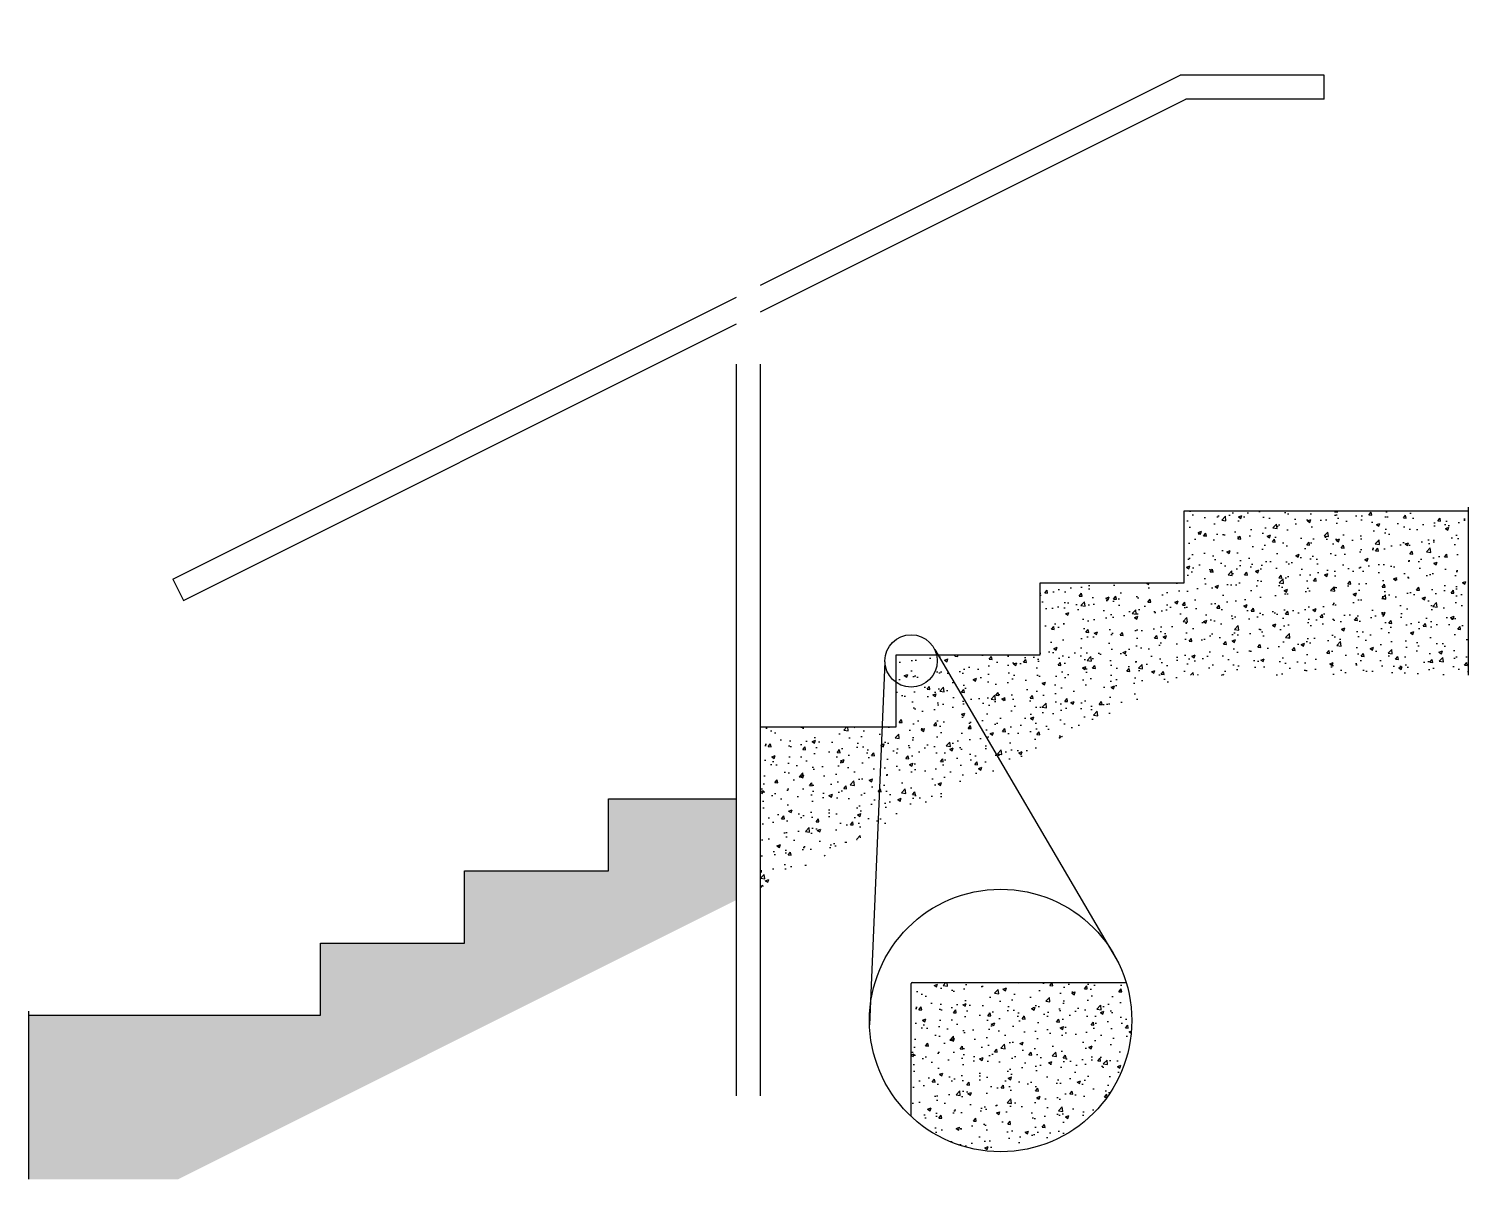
# Model space of a CAD drawing. Header units: millimetres. Extents: x 1778 to 2471, y 1406 to 1876.
# Drawn here: x 2023.27 to 2038.27, y 1410.83 to 1422.81 of the extents above; entities that cross this region are included whole.
import ezdxf

# ---------------------------------------------------------------- set-up
doc = ezdxf.new("R2010")
doc.units = ezdxf.units.MM
doc.linetypes.add('DASHDOT', pattern=[25.4, 12.7, -6.35, 0, -6.35])

msp = doc.modelspace()

# ---------------------------------------------------------------- hatches: boundary and pattern name
at = {"linetype": 'Continuous'}
h = msp.add_hatch(dxfattribs=at)
h.set_pattern_fill('AR-CONC', color=256, scale=0.05, angle=360, style=0)
h.set_pattern_definition([(50, (2030.89643, 1413.86594), (0.35863, -0.031376), [0.0375, -0.4125]), (355, (2030.89643, 1413.86594), (-0.069376, 0.376096), [0.03, -0.33]), (100.4514, (2030.9263, 1413.86333), (0.289255, 0.34472), [0.03187, -0.350571]), (46.184, (2030.89643, 1413.96594), (0.53362, -0.08276), [0.05625, -0.61875]), (96.6356, (2030.9409, 1413.95905), (0.46733, 0.48706), [0.047805, -0.525856]), (351.184, (2030.89643, 1413.96594), (0.46733, 0.48706), [0.045, -0.495]), (21, (2030.94643, 1413.94094), (0.298454, -0.201309), [0.0375, -0.4125]), (326, (2030.94643, 1413.94094), (0.121658, 0.362575), [0.03, -0.33]), (71.4514, (2030.9713, 1413.92417), (0.420111, 0.161265), [0.03187, -0.350571]), (37.5, (2030.89643, 1413.86594), (0.00608, 0.166447), [0, -0.326, 0, -0.335, 0, -0.33125]), (7.5, (2030.89643, 1413.86594), (0.1315348, 0.197206), [0, -0.191, 0, -0.3185, 0, -0.12625]), (327.5, (2030.78493, 1413.86594), (0.2669112, -0.0112774), [0, -0.125, 0, -0.39, 0, -0.5175]), (317.5, (2030.73493, 1413.86594), (0.291593, 0.0500525), [0, -0.1625, 0, -0.259, 0, -0.3675])])
h.paths.add_polyline_path([(2035.329, 1416.082), (2038.271, 1416.082), (2038.271, 1417.792), (2035.311, 1417.792), (2035.311, 1417.042), (2033.811, 1417.042), (2033.811, 1416.292), (2032.311, 1416.292), (2032.311, 1415.542), (2030.896, 1415.542), (2030.896, 1413.866)])
h = msp.add_hatch(dxfattribs=at)
h.set_pattern_fill('AR-CONC', color=256, scale=0.05, angle=360, style=0)
h.set_pattern_definition([(50, (2023.27143, 1410.83223), (0.35863, -0.031376), [0.0375, -0.4125]), (355, (2023.27143, 1410.83223), (-0.069376, 0.376096), [0.03, -0.33]), (100.4514, (2023.3013, 1410.82962), (0.289255, 0.34472), [0.03187, -0.350571]), (46.184, (2023.27143, 1410.93223), (0.53362, -0.08276), [0.05625, -0.61875]), (96.6356, (2023.3159, 1410.92534), (0.46733, 0.48706), [0.047805, -0.525856]), (351.184, (2023.27143, 1410.93223), (0.46733, 0.48706), [0.045, -0.495]), (21, (2023.32143, 1410.90723), (0.298454, -0.201309), [0.0375, -0.4125]), (326, (2023.32143, 1410.90723), (0.121658, 0.362575), [0.03, -0.33]), (71.4514, (2023.3463, 1410.89046), (0.420111, 0.161265), [0.03187, -0.350571]), (37.5, (2023.27143, 1410.83223), (0.00608, 0.166447), [0, -0.326, 0, -0.335, 0, -0.33125]), (7.5, (2023.27143, 1410.83223), (0.1315348, 0.197206), [0, -0.191, 0, -0.3185, 0, -0.12625]), (327.5, (2023.15993, 1410.83223), (0.2669112, -0.0112774), [0, -0.125, 0, -0.39, 0, -0.5175]), (317.5, (2023.10993, 1410.83223), (0.291593, 0.0500525), [0, -0.1625, 0, -0.259, 0, -0.3675])])
h.paths.add_polyline_path([(2030.646, 1413.741), (2030.646, 1414.792), (2029.311, 1414.792), (2029.311, 1414.042), (2027.811, 1414.042), (2027.811, 1413.292), (2026.311, 1413.292), (2026.311, 1412.542), (2023.271, 1412.542), (2023.271, 1410.832), (2024.829, 1410.832)])
h = msp.add_hatch(dxfattribs=at)
h.set_pattern_fill('AR-CONC', color=256, scale=0.05, angle=360, style=0)
h.set_pattern_definition([(50, (2032.46652, 1411.124), (0.35863, -0.031376), [0.0375, -0.4125]), (355, (2032.46652, 1411.124), (-0.069376, 0.376096), [0.03, -0.33]), (100.451, (2032.4964, 1411.1214), (0.289255, 0.34472), [0.03187, -0.35057]), (46.184, (2032.46652, 1411.224), (0.53362, -0.08276), [0.05625, -0.61875]), (96.636, (2032.511, 1411.2171), (0.46733, 0.48706), [0.047805, -0.52586]), (351.184, (2032.4665, 1411.224), (0.46733, 0.48706), [0.045, -0.495]), (21, (2032.51652, 1411.199), (0.298454, -0.20131), [0.0375, -0.4125]), (326, (2032.51652, 1411.199), (0.12166, 0.362575), [0.03, -0.33]), (71.451, (2032.5414, 1411.18223), (0.42011, 0.161265), [0.03187, -0.35057]), (37.5, (2032.46652, 1411.12401), (0.00608, 0.166447), [0, -0.326, 0, -0.335, 0, -0.33125]), (7.5, (2032.46652, 1411.124), (0.131535, 0.197206), [0, -0.191, 0, -0.3185, 0, -0.12625]), (327.5, (2032.35502, 1411.12401), (0.266911, -0.0112774), [0, -0.125, 0, -0.39, 0, -0.5175]), (317.5, (2032.30502, 1411.124), (0.291593, 0.050052), [0, -0.1625, 0, -0.259, 0, -0.3675])])
edge = h.paths.add_edge_path()
edge.add_line((2032.477, 1412.88), (2034.708, 1412.88))
edge.add_arc((2033.399, 1412.485), 1.367, 226.9935, 16.8274, ccw=False)
edge.add_line((2032.467, 1411.485), (2032.467, 1412.87))
edge.add_arc((2032.477, 1412.87), 0.01, 90, 180, ccw=False)

# ---------------------------------------------------------------- linework, layer by layer
at = {"color": 4, "linetype": 'DASHDOT', "ltscale": 0.6}
for p, q in [((2030.646, 1411.701), (2030.646, 1422.813)), ((2030.896, 1411.701), (2030.896, 1422.813)), ((2038.271, 1417.832), (2038.271, 1416.082)), ((2023.271, 1410.832), (2023.271, 1412.582))]:
    msp.add_line(p, q, dxfattribs=at)
for p, q in [((2030.896, 1420.145), (2035.271, 1422.332)), ((2036.771, 1422.332), (2035.271, 1422.332)), ((2036.771, 1422.082), (2036.771, 1422.332)), ((2030.896, 1419.865), (2035.33, 1422.082)), ((2036.771, 1422.082), (2035.33, 1422.082)), ((2024.771, 1417.082), (2030.646, 1420.02)), ((2024.883, 1416.859), (2030.646, 1419.74)), ((2024.771, 1417.082), (2024.883, 1416.859)), ((2032.712, 1416.35), (2034.627, 1413.085)), ((2032.193, 1416.221), (2032.033, 1412.439)), ((2032.467, 1411.485), (2032.467, 1412.87)), ((2032.477, 1412.88), (2034.708, 1412.88))]:
    msp.add_line(p, q)
for points in [[(2030.896, 1415.542), (2032.311, 1415.542), (2032.311, 1416.292), (2033.811, 1416.292), (2033.811, 1417.042), (2035.311, 1417.042), (2035.311, 1417.792), (2038.271, 1417.792)], [(2023.271, 1412.542), (2026.311, 1412.542), (2026.311, 1413.292), (2027.811, 1413.292), (2027.811, 1414.042), (2029.311, 1414.042), (2029.311, 1414.792), (2030.646, 1414.792)]]:
    msp.add_lwpolyline(points)
for centre, radius in [((2032.466, 1416.23), 0.273), ((2033.399, 1412.485), 1.367)]:
    msp.add_circle(centre, radius)
msp.add_arc((2032.477, 1412.87), 0.01, 90, 180)

doc.saveas('drawing.dxf')
